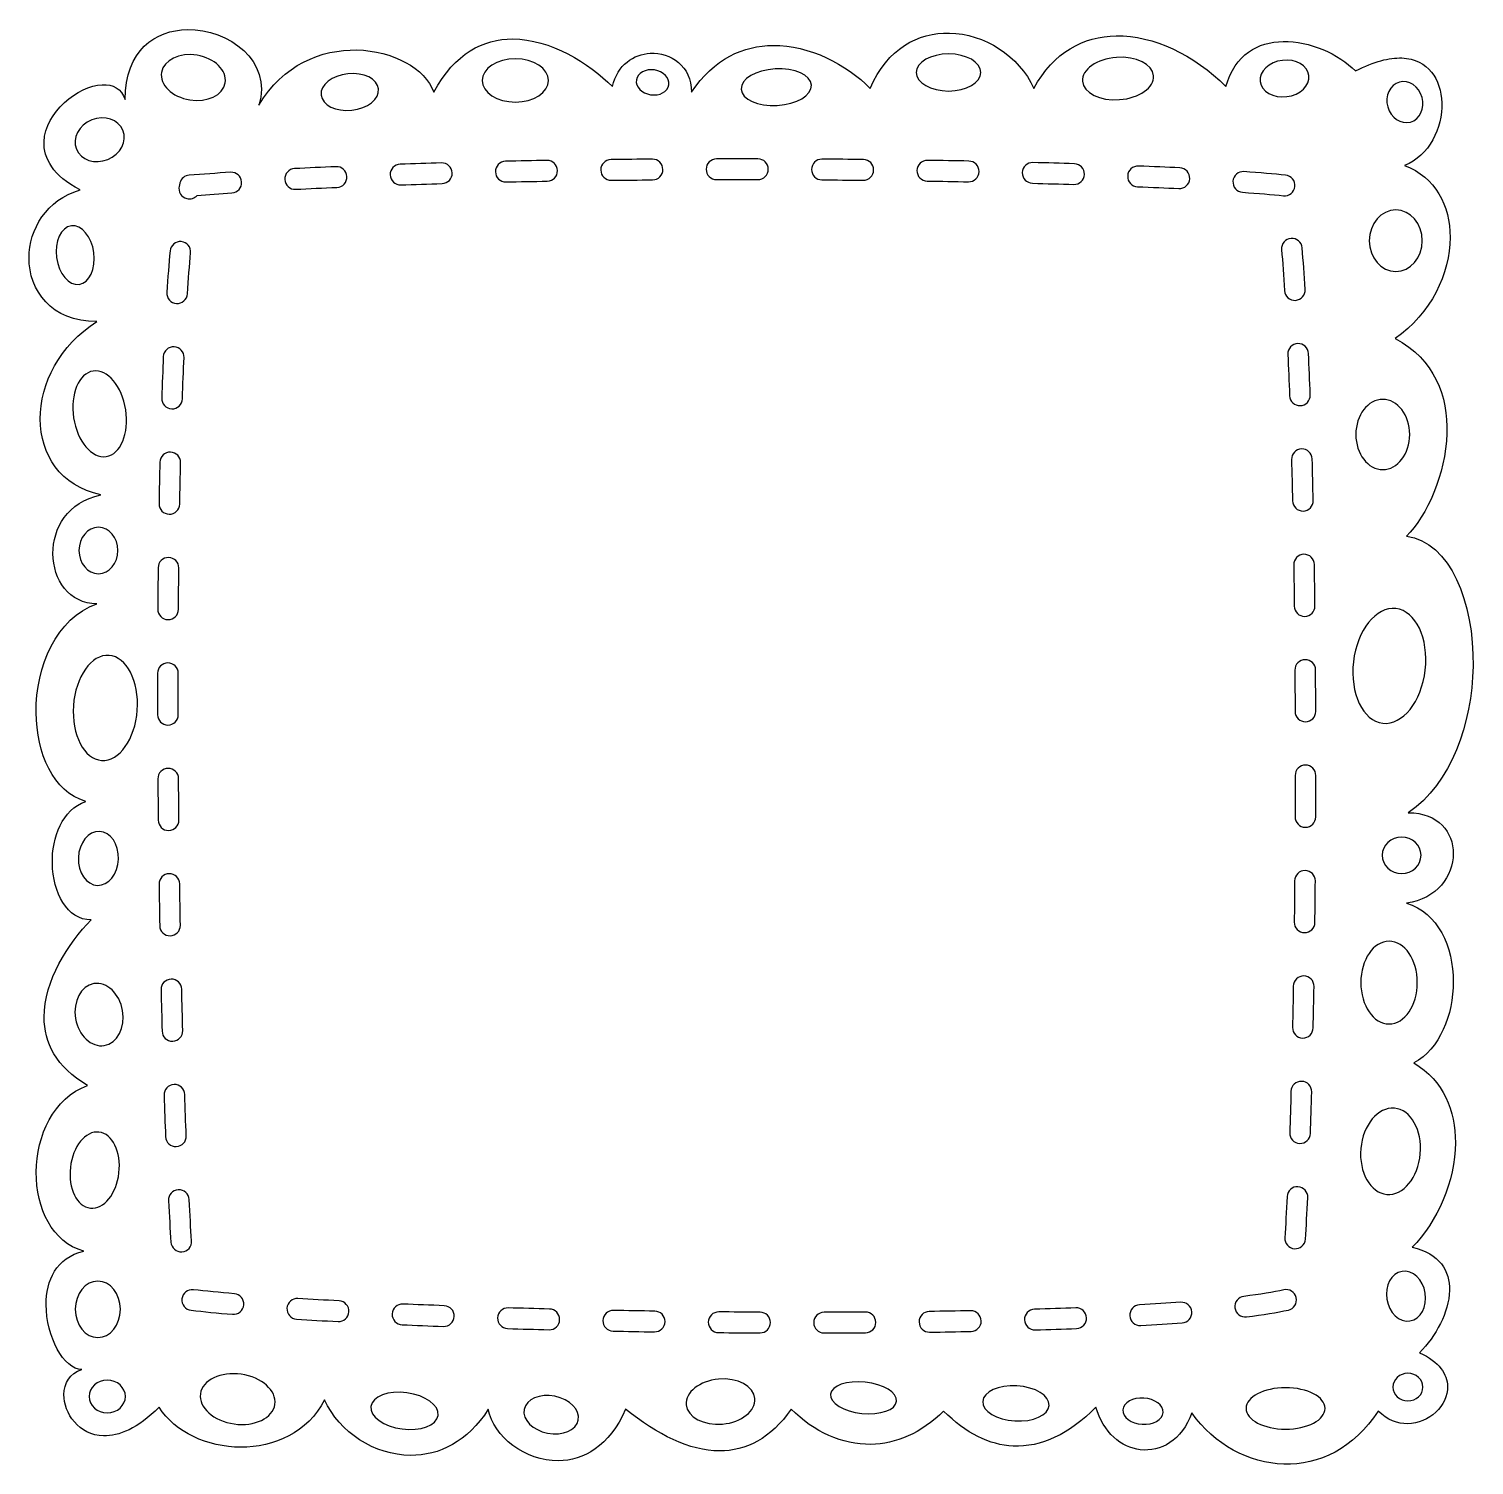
# Model space of a CAD drawing. Header units: centimetres. Extents: x -9.5 to 9.5, y -9.5 to 9.5.
import ezdxf

# ---------------------------------------------------------------- set-up
doc = ezdxf.new("R2010")
doc.units = ezdxf.units.CM
doc.header["$MEASUREMENT"] = 0
doc.layers.add('Layer 1', color=7, linetype='Continuous')

msp = doc.modelspace()

# ---------------------------------------------------------------- linework, layer by layer
at = {"layer": 'Layer 1', "color": 243}
for points, knots in [([(9.52455, 1.06283), (9.53865, 1.91032), (9.22478, 2.70087), (8.64579, 2.77982), (8.64579, 2.77982), (8.91794, 3.052), (9.16305, 3.59484), (9.17961, 4.13277), (9.17961, 4.13277), (9.1948, 4.62503), (9.01866, 5.11313), (8.49685, 5.38589), (8.49685, 5.38589), (8.97051, 5.71482), (9.22099, 6.24602), (9.22239, 6.72069), (9.22239, 6.72069), (9.22361, 7.14143), (9.02914, 7.51772), (8.62097, 7.6693), (8.62097, 7.6693), (8.94755, 7.79572), (9.12206, 8.16579), (9.1123, 8.49631), (9.1123, 8.49631), (9.10328, 8.80304), (8.93561, 9.07569), (8.58345, 9.088), (8.58345, 9.088), (8.42094, 9.09369), (8.2192, 9.04392), (7.97562, 8.91652), (7.97562, 8.91652), (7.74808, 9.14393), (7.36888, 9.31268), (7.01992, 9.30604), (7.01992, 9.30604), (6.68834, 9.29972), (6.38402, 9.13501), (6.26311, 8.71173), (6.26311, 8.71173), (5.8415, 9.13334), (5.30802, 9.38708), (4.81856, 9.3802), (4.81856, 9.3802), (4.38589, 9.37411), (3.98769, 9.16435), (3.73149, 8.68694), (3.73149, 8.68694), (3.53509, 9.119), (3.0762, 9.40602), (2.61725, 9.41685), (2.61725, 9.41685), (2.20617, 9.42653), (1.79498, 9.21463), (1.5722, 8.68694), (1.5722, 8.68694), (1.25624, 9.00287), (0.77301, 9.25798), (0.29088, 9.25452), (0.29088, 9.25452), (-0.09811, 9.25172), (-0.48644, 9.08058), (-0.78568, 8.63727), (-0.78568, 8.63727), (-0.78568, 8.98123), (-1.06021, 9.16501), (-1.33032, 9.15061), (-1.33032, 9.15061), (-1.54746, 9.13902), (-1.76175, 8.99932), (-1.82808, 8.71172), (-1.82808, 8.71172), (-2.13743, 9.02107), (-2.64593, 9.33841), (-3.146, 9.33873), (-3.146, 9.33873), (-3.52859, 9.33897), (-3.90625, 9.15368), (-4.18594, 8.63727), (-4.18594, 8.63727), (-4.29926, 8.95202), (-4.7255, 9.18374), (-5.20228, 9.19316), (-5.20228, 9.19316), (-5.66538, 9.20229), (-6.17618, 9.00165), (-6.49416, 8.46354), (-6.49416, 8.46354), (-6.31266, 9.04991), (-6.89291, 9.47136), (-7.43542, 9.46287), (-7.43542, 9.46287), (-7.85738, 9.45623), (-8.25643, 9.18953), (-8.25643, 8.538), (-8.25643, 8.538), (-8.30519, 8.68429), (-8.42134, 8.74186), (-8.56001, 8.73554), (-8.56001, 8.73554), (-8.87791, 8.72101), (-9.31405, 8.37052), (-9.32709, 7.98274), (-9.32709, 7.98274), (-9.33442, 7.76483), (-9.20811, 7.53512), (-8.85211, 7.34663), (-8.85211, 7.34663), (-9.2942, 7.21868), (-9.52362, 6.82892), (-9.525, 6.45094), (-9.525, 6.45094), (-9.52656, 6.02255), (-9.23523, 5.60927), (-8.62872, 5.60927), (-8.62872, 5.60927), (-9.12275, 5.3005), (-9.3771, 4.78893), (-9.37644, 4.3253), (-9.37644, 4.3253), (-9.37578, 3.85725), (-9.11524, 3.43807), (-8.57909, 3.32584), (-8.57909, 3.32584), (-9.01748, 3.22842), (-9.21092, 2.88007), (-9.2092, 2.55045), (-9.2092, 2.55045), (-9.20743, 2.20826), (-8.99534, 1.88629), (-8.6287, 1.88629), (-8.6287, 1.88629), (-9.16779, 1.70222), (-9.43523, 1.05841), (-9.43102, 0.45304), (-9.43102, 0.45304), (-9.42726, -0.08433), (-9.20948, -0.5914), (-8.77763, -0.71978), (-8.77763, -0.71978), (-9.08685, -0.82678), (-9.22509, -1.19021), (-9.21694, -1.53978), (-9.21694, -1.53978), (-9.20813, -1.91977), (-9.02633, -2.28339), (-8.70315, -2.28339), (-8.70315, -2.28339), (-9.01033, -2.59052), (-9.32614, -3.08738), (-9.3254, -3.56559), (-9.3254, -3.56559), (-9.32487, -3.89878), (-9.17067, -4.22292), (-8.75279, -4.46753), (-8.75279, -4.46753), (-9.2038, -4.63038), (-9.42716, -5.12843), (-9.42925, -5.6105), (-9.42925, -5.6105), (-9.43129, -6.08344), (-9.22033, -6.54101), (-8.80243, -6.65164), (-8.80243, -6.65164), (-9.16742, -6.7375), (-9.30024, -7.04158), (-9.29934, -7.35908), (-9.29934, -7.35908), (-9.29815, -7.77564), (-9.06672, -8.21525), (-8.82724, -8.21525), (-8.82724, -8.21525), (-8.98877, -8.26237), (-9.06269, -8.3953), (-9.06436, -8.5437), (-9.06436, -8.5437), (-9.06711, -8.79106), (-8.86912, -9.08144), (-8.54141, -9.08948), (-8.54141, -9.08948), (-8.3407, -9.0944), (-8.09133, -8.99338), (-7.80963, -8.71171), (-7.80963, -8.71171), (-7.5996, -9.04524), (-7.16825, -9.23736), (-6.73283, -9.2391), (-6.73283, -9.2391), (-6.29344, -9.24082), (-5.84989, -9.04871), (-5.6255, -8.61235), (-5.6255, -8.61235), (-5.43003, -9.04516), (-4.96759, -9.34448), (-4.48991, -9.34683), (-4.48991, -9.34683), (-4.11838, -9.34863), (-3.73765, -9.17083), (-3.46618, -8.73649), (-3.46618, -8.73649), (-3.39554, -9.10389), (-2.979, -9.42298), (-2.54173, -9.41909), (-2.54173, -9.41909), (-2.21089, -9.41613), (-1.86815, -9.22825), (-1.65434, -8.73649), (-1.65434, -8.73649), (-1.2358, -9.07659), (-0.81032, -9.28571), (-0.41792, -9.28756), (-0.41792, -9.28756), (-0.06573, -9.28923), (0.25981, -9.12389), (0.52982, -8.73649), (0.52982, -8.73649), (0.83319, -9.03989), (1.20313, -9.20658), (1.57823, -9.20118), (1.57823, -9.20118), (1.90893, -9.19639), (2.24363, -9.05786), (2.54018, -8.76131), (2.54018, -8.76131), (2.83651, -9.05764), (3.14592, -9.21007), (3.45757, -9.2246), (3.45757, -9.2246), (3.82463, -9.24164), (4.19486, -9.06746), (4.55059, -8.71173), (4.55059, -8.71173), (4.64669, -9.04807), (4.88526, -9.24201), (5.13543, -9.27233), (5.13543, -9.27233), (5.40213, -9.30466), (5.68195, -9.15112), (5.81641, -8.78613), (5.81641, -8.78613), (6.11423, -9.20811), (6.56875, -9.4501), (7.02868, -9.46251), (7.02868, -9.46251), (7.48861, -9.47489), (7.95398, -9.25772), (8.27354, -8.76131), (8.27354, -8.76131), (8.39443, -8.88222), (8.53114, -8.93136), (8.66131, -8.93022), (8.66131, -8.93022), (8.94264, -8.92779), (9.19339, -8.69077), (9.18791, -8.43664), (9.18791, -8.43664), (9.18447, -8.27725), (9.08025, -8.11112), (8.81956, -7.99195), (8.81956, -7.99195), (9.03356, -7.77798), (9.20691, -7.45556), (9.21384, -7.17164), (9.21384, -7.17164), (9.22019, -6.91222), (9.08763, -6.68497), (8.72029, -6.60202), (8.72029, -6.60202), (9.05295, -6.26936), (9.28909, -5.7286), (9.29243, -5.22177), (9.29243, -5.22177), (9.29521, -4.80217), (9.13852, -4.40579), (8.74506, -4.16968), (8.74506, -4.16968), (9.085, -3.98765), (9.26457, -3.53833), (9.26354, -3.09775), (9.26354, -3.09775), (9.26248, -2.63753), (9.06426, -2.18679), (8.64582, -2.05997), (8.64582, -2.05997), (9.05177, -2.00928), (9.26315, -1.69924), (9.26354, -1.40817), (9.26354, -1.40817), (9.26391, -1.12972), (9.07111, -0.86861), (8.67064, -0.86861), (8.67064, -0.86861), (9.242, -0.48387), (9.51204, 0.31184), (9.52455, 1.06283)], [0, 0, 0, 0, 0.01333333, 0.01333333, 0.01333333, 0.01333333, 0.02666667, 0.02666667, 0.02666667, 0.02666667, 0.04, 0.04, 0.04, 0.04, 0.05333333, 0.05333333, 0.05333333, 0.05333333, 0.06666667, 0.06666667, 0.06666667, 0.06666667, 0.08, 0.08, 0.08, 0.08, 0.09333333, 0.09333333, 0.09333333, 0.09333333, 0.10666667, 0.10666667, 0.10666667, 0.10666667, 0.12, 0.12, 0.12, 0.12, 0.13333333, 0.13333333, 0.13333333, 0.13333333, 0.14666667, 0.14666667, 0.14666667, 0.14666667, 0.16, 0.16, 0.16, 0.16, 0.17333333, 0.17333333, 0.17333333, 0.17333333, 0.18666667, 0.18666667, 0.18666667, 0.18666667, 0.2, 0.2, 0.2, 0.2, 0.21333333, 0.21333333, 0.21333333, 0.21333333, 0.22666667, 0.22666667, 0.22666667, 0.22666667, 0.24, 0.24, 0.24, 0.24, 0.25333333, 0.25333333, 0.25333333, 0.25333333, 0.26666667, 0.26666667, 0.26666667, 0.26666667, 0.28, 0.28, 0.28, 0.28, 0.29333333, 0.29333333, 0.29333333, 0.29333333, 0.30666667, 0.30666667, 0.30666667, 0.30666667, 0.32, 0.32, 0.32, 0.32, 0.33333333, 0.33333333, 0.33333333, 0.33333333, 0.34666667, 0.34666667, 0.34666667, 0.34666667, 0.36, 0.36, 0.36, 0.36, 0.37333333, 0.37333333, 0.37333333, 0.37333333, 0.38666667, 0.38666667, 0.38666667, 0.38666667, 0.4, 0.4, 0.4, 0.4, 0.41333333, 0.41333333, 0.41333333, 0.41333333, 0.42666667, 0.42666667, 0.42666667, 0.42666667, 0.44, 0.44, 0.44, 0.44, 0.45333333, 0.45333333, 0.45333333, 0.45333333, 0.46666667, 0.46666667, 0.46666667, 0.46666667, 0.48, 0.48, 0.48, 0.48, 0.49333333, 0.49333333, 0.49333333, 0.49333333, 0.50666667, 0.50666667, 0.50666667, 0.50666667, 0.52, 0.52, 0.52, 0.52, 0.53333333, 0.53333333, 0.53333333, 0.53333333, 0.54666667, 0.54666667, 0.54666667, 0.54666667, 0.56, 0.56, 0.56, 0.56, 0.57333333, 0.57333333, 0.57333333, 0.57333333, 0.58666667, 0.58666667, 0.58666667, 0.58666667, 0.6, 0.6, 0.6, 0.6, 0.61333333, 0.61333333, 0.61333333, 0.61333333, 0.62666667, 0.62666667, 0.62666667, 0.62666667, 0.64, 0.64, 0.64, 0.64, 0.65333333, 0.65333333, 0.65333333, 0.65333333, 0.66666667, 0.66666667, 0.66666667, 0.66666667, 0.68, 0.68, 0.68, 0.68, 0.69333333, 0.69333333, 0.69333333, 0.69333333, 0.70666667, 0.70666667, 0.70666667, 0.70666667, 0.72, 0.72, 0.72, 0.72, 0.73333333, 0.73333333, 0.73333333, 0.73333333, 0.74666667, 0.74666667, 0.74666667, 0.74666667, 0.76, 0.76, 0.76, 0.76, 0.77333333, 0.77333333, 0.77333333, 0.77333333, 0.78666667, 0.78666667, 0.78666667, 0.78666667, 0.8, 0.8, 0.8, 0.8, 0.81333333, 0.81333333, 0.81333333, 0.81333333, 0.82666667, 0.82666667, 0.82666667, 0.82666667, 0.84, 0.84, 0.84, 0.84, 0.85333333, 0.85333333, 0.85333333, 0.85333333, 0.86666667, 0.86666667, 0.86666667, 0.86666667, 0.88, 0.88, 0.88, 0.88, 0.89333333, 0.89333333, 0.89333333, 0.89333333, 0.90666667, 0.90666667, 0.90666667, 0.90666667, 0.92, 0.92, 0.92, 0.92, 0.93333333, 0.93333333, 0.93333333, 0.93333333, 0.94666667, 0.94666667, 0.94666667, 0.94666667, 0.96, 0.96, 0.96, 0.96, 0.97333333, 0.97333333, 0.97333333, 0.97333333, 1, 1, 1, 1]), ([(-7.77692, 8.89836), (-7.75009, 9.06118), (-7.54062, 9.1622), (-7.30882, 9.12423), (-7.30882, 9.12423), (-7.07673, 9.08602), (-6.91046, 8.92346), (-6.93729, 8.76088), (-6.93729, 8.76088), (-6.96383, 8.59806), (-7.17332, 8.49704), (-7.40536, 8.53501), (-7.40536, 8.53501), (-7.63717, 8.573), (-7.80346, 8.7358), (-7.77692, 8.89836)], [0, 0, 0, 0, 0.2, 0.2, 0.2, 0.2, 0.4, 0.4, 0.4, 0.4, 0.6, 0.6, 0.6, 0.6, 1, 1, 1, 1]), ([(-3.54714, 8.79163), (-3.54714, 8.94927), (-3.35082, 9.0773), (-3.1088, 9.0773), (-3.1088, 9.0773), (-2.86708, 9.0773), (-2.67076, 8.94927), (-2.67076, 8.79163), (-2.67076, 8.79163), (-2.67076, 8.63381), (-2.86708, 8.50569), (-3.1088, 8.50569), (-3.1088, 8.50569), (-3.35082, 8.50572), (-3.54714, 8.6338), (-3.54714, 8.79163)], [0, 0, 0, 0, 0.2, 0.2, 0.2, 0.2, 0.4, 0.4, 0.4, 0.4, 0.6, 0.6, 0.6, 0.6, 1, 1, 1, 1]), ([(2.60593, 9.14186), (2.84096, 9.14186), (3.03135, 9.03216), (3.03135, 8.89691), (3.03135, 8.89691), (3.03135, 8.76166), (2.84096, 8.65193), (2.60593, 8.65193), (2.60593, 8.65193), (2.37114, 8.65193), (2.18053, 8.76163), (2.18053, 8.89691), (2.18053, 8.89691), (2.18053, 9.03219), (2.37114, 9.14186), (2.60593, 9.14186)], [0, 0, 0, 0, 0.2, 0.2, 0.2, 0.2, 0.4, 0.4, 0.4, 0.4, 0.6, 0.6, 0.6, 0.6, 1, 1, 1, 1]), ([(4.37256, 8.78173), (4.36094, 8.93535), (4.56145, 9.07608), (4.82008, 9.09542), (4.82008, 9.09542), (5.07892, 9.11503), (5.29808, 9.0061), (5.30977, 8.85221), (5.30977, 8.85221), (5.32141, 8.69833), (5.12091, 8.55783), (4.86228, 8.53823), (4.86228, 8.53823), (4.60341, 8.51887), (4.38425, 8.62785), (4.37256, 8.78173)], [0, 0, 0, 0, 0.2, 0.2, 0.2, 0.2, 0.4, 0.4, 0.4, 0.4, 0.6, 0.6, 0.6, 0.6, 1, 1, 1, 1]), ([(7.00918, 9.05648), (7.1869, 9.07807), (7.34377, 8.98822), (7.35965, 8.85593), (7.35965, 8.85593), (7.37576, 8.7234), (7.24474, 8.59881), (7.06729, 8.57746), (7.06729, 8.57746), (6.88954, 8.55587), (6.7327, 8.64572), (6.7168, 8.77801), (6.7168, 8.77801), (6.70065, 8.91029), (6.83173, 9.03512), (7.00918, 9.05648)], [0, 0, 0, 0, 0.2, 0.2, 0.2, 0.2, 0.4, 0.4, 0.4, 0.4, 0.6, 0.6, 0.6, 0.6, 1, 1, 1, 1]), ([(-5.67222, 8.59906), (-5.68611, 8.73159), (-5.528, 8.85692), (-5.31876, 8.87904), (-5.31876, 8.87904), (-5.10953, 8.90134), (-4.92837, 8.81178), (-4.91442, 8.67923), (-4.91442, 8.67923), (-4.90032, 8.5467), (-5.05864, 8.42137), (-5.26788, 8.39927), (-5.26788, 8.39927), (-5.47714, 8.37692), (-5.65804, 8.46651), (-5.67222, 8.59906)], [0, 0, 0, 0, 0.2, 0.2, 0.2, 0.2, 0.4, 0.4, 0.4, 0.4, 0.6, 0.6, 0.6, 0.6, 1, 1, 1, 1]), ([(-1.08577, 8.7331), (-1.09966, 8.64298), (-1.20666, 8.58467), (-1.32453, 8.60303), (-1.32453, 8.60303), (-1.44219, 8.62113), (-1.52657, 8.709), (-1.51268, 8.79906), (-1.51268, 8.79906), (-1.49879, 8.88918), (-1.39179, 8.94749), (-1.27392, 8.92937), (-1.27392, 8.92937), (-1.15626, 8.91103), (-1.07185, 8.82317), (-1.08577, 8.7331)], [0, 0, 0, 0, 0.2, 0.2, 0.2, 0.2, 0.4, 0.4, 0.4, 0.4, 0.6, 0.6, 0.6, 0.6, 1, 1, 1, 1]), ([(0.34634, 8.4618), (0.09067, 8.44741), (-0.12277, 8.54372), (-0.1302, 8.67675), (-0.1302, 8.67675), (-0.13763, 8.80978), (0.06361, 8.92916), (0.3193, 8.94356), (0.3193, 8.94356), (0.57465, 8.95795), (0.78814, 8.86167), (0.79555, 8.72861), (0.79555, 8.72861), (0.80298, 8.5956), (0.60174, 8.47619), (0.34634, 8.4618)], [0, 0, 0, 0, 0.2, 0.2, 0.2, 0.2, 0.4, 0.4, 0.4, 0.4, 0.6, 0.6, 0.6, 0.6, 1, 1, 1, 1]), ([(8.55295, 8.76882), (8.67807, 8.80356), (8.81206, 8.71371), (8.85227, 8.56827), (8.85227, 8.56827), (8.89251, 8.42309), (8.82372, 8.27715), (8.6986, 8.24262), (8.6986, 8.24262), (8.57353, 8.20788), (8.43949, 8.29773), (8.3993, 8.44317), (8.3993, 8.44317), (8.35909, 8.58838), (8.42785, 8.73432), (8.55295, 8.76882)], [0, 0, 0, 0, 0.2, 0.2, 0.2, 0.2, 0.4, 0.4, 0.4, 0.4, 0.6, 0.6, 0.6, 0.6, 1, 1, 1, 1]), ([(-8.89926, 7.88495), (-8.95784, 8.02894), (-8.86772, 8.20142), (-8.69847, 8.27018), (-8.69847, 8.27018), (-8.52922, 8.33868), (-8.34456, 8.27785), (-8.28622, 8.13392), (-8.28622, 8.13392), (-8.22761, 7.98999), (-8.31749, 7.81748), (-8.48701, 7.74871), (-8.48701, 7.74871), (-8.65629, 7.67995), (-8.84095, 7.74102), (-8.89926, 7.88495)], [0, 0, 0, 0, 0.2, 0.2, 0.2, 0.2, 0.4, 0.4, 0.4, 0.4, 0.6, 0.6, 0.6, 0.6, 1, 1, 1, 1]), ([(-6.02081, 7.62799), (-5.84129, 7.63712), (-5.65902, 7.64569), (-5.47431, 7.65376), (-5.47431, 7.65376), (-5.39896, 7.65707), (-5.33527, 7.59865), (-5.33199, 7.52332), (-5.33199, 7.52332), (-5.32871, 7.44802), (-5.3871, 7.38428), (-5.4624, 7.381), (-5.4624, 7.381), (-5.64647, 7.37296), (-5.82816, 7.36441), (-6.00699, 7.35531), (-6.00699, 7.35531), (-6.08226, 7.35147), (-6.14637, 7.40942), (-6.15024, 7.48472), (-6.15024, 7.48472), (-6.15405, 7.56005), (-6.09613, 7.62415), (-6.02081, 7.62799)], [0, 0, 0, 0, 0.14285714, 0.14285714, 0.14285714, 0.14285714, 0.28571429, 0.28571429, 0.28571429, 0.28571429, 0.42857143, 0.42857143, 0.42857143, 0.42857143, 0.57142857, 0.57142857, 0.57142857, 0.57142857, 0.71428571, 0.71428571, 0.71428571, 0.71428571, 1, 1, 1, 1]), ([(-4.62963, 7.68654), (-4.449, 7.69273), (-4.26667, 7.69845), (-4.08303, 7.70376), (-4.08303, 7.70376), (-4.00768, 7.70593), (-3.94479, 7.64661), (-3.94264, 7.57126), (-3.94264, 7.57126), (-3.94044, 7.49588), (-3.99974, 7.43304), (-4.07514, 7.43087), (-4.07514, 7.43087), (-4.25828, 7.42555), (-4.44008, 7.41984), (-4.62026, 7.4137), (-4.62026, 7.4137), (-4.69561, 7.41108), (-4.75877, 7.47008), (-4.76136, 7.54544), (-4.76136, 7.54544), (-4.76398, 7.62082), (-4.70495, 7.68398), (-4.62963, 7.68654)], [0, 0, 0, 0, 0.14285714, 0.14285714, 0.14285714, 0.14285714, 0.28571429, 0.28571429, 0.28571429, 0.28571429, 0.42857143, 0.42857143, 0.42857143, 0.42857143, 0.57142857, 0.57142857, 0.57142857, 0.57142857, 0.71428571, 0.71428571, 0.71428571, 0.71428571, 1, 1, 1, 1]), ([(-3.23861, 7.72504), (-3.05716, 7.72893), (-2.87486, 7.73247), (-2.69209, 7.73562), (-2.69209, 7.73562), (-2.61671, 7.73692), (-2.55456, 7.67688), (-2.55324, 7.6015), (-2.55324, 7.6015), (-2.55194, 7.52612), (-2.61198, 7.46394), (-2.68738, 7.46262), (-2.68738, 7.46262), (-2.86976, 7.45947), (-3.05163, 7.45598), (-3.23269, 7.45206), (-3.23269, 7.45206), (-3.30802, 7.45042), (-3.37049, 7.51022), (-3.37213, 7.5856), (-3.37213, 7.5856), (-3.37373, 7.66096), (-3.31393, 7.7234), (-3.23861, 7.72504)], [0, 0, 0, 0, 0.14285714, 0.14285714, 0.14285714, 0.14285714, 0.28571429, 0.28571429, 0.28571429, 0.28571429, 0.42857143, 0.42857143, 0.42857143, 0.42857143, 0.57142857, 0.57142857, 0.57142857, 0.57142857, 0.71428571, 0.71428571, 0.71428571, 0.71428571, 1, 1, 1, 1]), ([(-1.84735, 7.74761), (-1.6651, 7.74965), (-1.48278, 7.75134), (-1.30067, 7.75269), (-1.30067, 7.75269), (-1.22526, 7.75325), (-1.1637, 7.69258), (-1.16314, 7.6172), (-1.16314, 7.6172), (-1.16258, 7.54179), (-1.22323, 7.48025), (-1.29861, 7.4797), (-1.29861, 7.4797), (-1.48046, 7.47832), (-1.66241, 7.47666), (-1.84431, 7.47465), (-1.84431, 7.47465), (-1.91969, 7.4738), (-1.98147, 7.53423), (-1.98234, 7.60964), (-1.98234, 7.60964), (-1.98318, 7.68496), (-1.92275, 7.74676), (-1.84735, 7.74761)], [0, 0, 0, 0, 0.14285714, 0.14285714, 0.14285714, 0.14285714, 0.28571429, 0.28571429, 0.28571429, 0.28571429, 0.42857143, 0.42857143, 0.42857143, 0.42857143, 0.57142857, 0.57142857, 0.57142857, 0.57142857, 0.71428571, 0.71428571, 0.71428571, 0.71428571, 1, 1, 1, 1]), ([(-0.45564, 7.7566), (-0.35512, 7.75679), (-0.25477, 7.75686), (-0.15468, 7.75686), (-0.15468, 7.75686), (-0.07263, 7.75686), (0.00928, 7.75683), (0.09096, 7.7567), (0.09096, 7.7567), (0.16637, 7.75657), (0.22738, 7.69534), (0.22727, 7.61996), (0.22727, 7.61996), (0.22714, 7.54455), (0.16591, 7.48354), (0.09053, 7.48367), (0.09053, 7.48367), (0.00896, 7.48378), (-0.0728, 7.48383), (-0.15471, 7.48383), (-0.15471, 7.48383), (-0.25464, 7.48383), (-0.35479, 7.48375), (-0.45514, 7.48354), (-0.45514, 7.48354), (-0.53052, 7.48341), (-0.59177, 7.54439), (-0.5919, 7.61977), (-0.5919, 7.61977), (-0.59203, 7.69522), (-0.53102, 7.75647), (-0.45564, 7.7566)], [0, 0, 0, 0, 0.11111111, 0.11111111, 0.11111111, 0.11111111, 0.22222222, 0.22222222, 0.22222222, 0.22222222, 0.33333333, 0.33333333, 0.33333333, 0.33333333, 0.44444444, 0.44444444, 0.44444444, 0.44444444, 0.55555556, 0.55555556, 0.55555556, 0.55555556, 0.66666667, 0.66666667, 0.66666667, 0.66666667, 0.77777778, 0.77777778, 0.77777778, 0.77777778, 1, 1, 1, 1]), ([(0.93583, 7.75314), (1.11964, 7.75187), (1.30199, 7.75031), (1.48251, 7.74843), (1.48251, 7.74843), (1.55792, 7.74766), (1.61835, 7.68594), (1.61758, 7.61053), (1.61758, 7.61053), (1.61684, 7.53515), (1.55506, 7.47469), (1.47965, 7.47546), (1.47965, 7.47546), (1.29947, 7.47734), (1.11746, 7.47887), (0.93395, 7.48014), (0.93395, 7.48014), (0.85852, 7.48067), (0.79782, 7.54218), (0.79838, 7.61759), (0.79838, 7.61759), (0.79891, 7.69297), (0.86043, 7.75367), (0.93583, 7.75314)], [0, 0, 0, 0, 0.14285714, 0.14285714, 0.14285714, 0.14285714, 0.28571429, 0.28571429, 0.28571429, 0.28571429, 0.42857143, 0.42857143, 0.42857143, 0.42857143, 0.57142857, 0.57142857, 0.57142857, 0.57142857, 0.71428571, 0.71428571, 0.71428571, 0.71428571, 1, 1, 1, 1]), ([(2.32733, 7.73737), (2.5123, 7.73446), (2.69468, 7.73121), (2.87396, 7.72766), (2.87396, 7.72766), (2.94937, 7.72615), (3.00924, 7.66382), (3.00779, 7.58846), (3.00779, 7.58846), (3.00628, 7.51311), (2.94397, 7.45318), (2.86862, 7.45469), (2.86862, 7.45469), (2.68963, 7.45824), (2.50762, 7.46144), (2.32297, 7.46443), (2.32297, 7.46443), (2.24759, 7.46562), (2.18745, 7.52769), (2.18867, 7.60307), (2.18867, 7.60307), (2.18988, 7.67845), (2.25195, 7.73861), (2.32733, 7.73737)], [0, 0, 0, 0, 0.14285714, 0.14285714, 0.14285714, 0.14285714, 0.28571429, 0.28571429, 0.28571429, 0.28571429, 0.42857143, 0.42857143, 0.42857143, 0.42857143, 0.57142857, 0.57142857, 0.57142857, 0.57142857, 0.71428571, 0.71428571, 0.71428571, 0.71428571, 1, 1, 1, 1]), ([(3.71885, 7.70827), (3.90575, 7.70335), (4.08816, 7.69811), (4.26553, 7.69258), (4.26553, 7.69258), (4.34088, 7.69023), (4.40004, 7.62723), (4.39766, 7.55187), (4.39766, 7.55187), (4.39533, 7.47652), (4.33231, 7.41733), (4.25698, 7.41968), (4.25698, 7.41968), (4.08005, 7.42521), (3.89813, 7.43045), (3.71165, 7.43534), (3.71165, 7.43534), (3.6363, 7.43732), (3.57679, 7.50003), (3.5788, 7.57541), (3.5788, 7.57541), (3.58077, 7.65074), (3.64347, 7.71022), (3.71885, 7.70827)], [0, 0, 0, 0, 0.14285714, 0.14285714, 0.14285714, 0.14285714, 0.28571429, 0.28571429, 0.28571429, 0.28571429, 0.42857143, 0.42857143, 0.42857143, 0.42857143, 0.57142857, 0.57142857, 0.57142857, 0.57142857, 0.71428571, 0.71428571, 0.71428571, 0.71428571, 1, 1, 1, 1]), ([(5.78702, 7.49483), (5.78329, 7.4195), (5.71923, 7.36148), (5.64393, 7.36518), (5.64393, 7.36518), (5.47161, 7.37365), (5.28979, 7.38177), (5.09936, 7.38955), (5.09936, 7.38955), (5.02403, 7.39262), (4.96543, 7.45617), (4.96852, 7.5315), (4.96852, 7.5315), (4.97162, 7.60685), (5.0352, 7.66543), (5.1105, 7.66234), (5.1105, 7.66234), (5.30161, 7.65456), (5.4842, 7.64639), (5.65737, 7.63789), (5.65737, 7.63789), (5.73265, 7.63416), (5.79072, 7.5701), (5.78702, 7.49483)], [0, 0, 0, 0, 0.14285714, 0.14285714, 0.14285714, 0.14285714, 0.28571429, 0.28571429, 0.28571429, 0.28571429, 0.42857143, 0.42857143, 0.42857143, 0.42857143, 0.57142857, 0.57142857, 0.57142857, 0.57142857, 0.71428571, 0.71428571, 0.71428571, 0.71428571, 1, 1, 1, 1]), ([(-6.72034, 7.45215), (-6.71547, 7.37693), (-6.77254, 7.31203), (-6.84779, 7.30718), (-6.84779, 7.30718), (-7.00448, 7.29707), (-7.15807, 7.28652), (-7.30851, 7.27546), (-7.30851, 7.27546), (-7.34071, 7.23852), (-7.39177, 7.22021), (-7.44279, 7.23228), (-7.44279, 7.23228), (-7.51616, 7.24961), (-7.56156, 7.32314), (-7.54423, 7.39651), (-7.54423, 7.39651), (-7.54074, 7.41141), (-7.53714, 7.42585), (-7.53351, 7.43988), (-7.53351, 7.43988), (-7.5188, 7.49653), (-7.47001, 7.53725), (-7.41167, 7.54167), (-7.41167, 7.54167), (-7.23395, 7.55503), (-7.05168, 7.56768), (-6.86533, 7.57969), (-6.86533, 7.57969), (-6.79008, 7.58447), (-6.72515, 7.5274), (-6.72034, 7.45215)], [0, 0, 0, 0, 0.11111111, 0.11111111, 0.11111111, 0.11111111, 0.22222222, 0.22222222, 0.22222222, 0.22222222, 0.33333333, 0.33333333, 0.33333333, 0.33333333, 0.44444444, 0.44444444, 0.44444444, 0.44444444, 0.55555556, 0.55555556, 0.55555556, 0.55555556, 0.66666667, 0.66666667, 0.66666667, 0.66666667, 0.77777778, 0.77777778, 0.77777778, 0.77777778, 1, 1, 1, 1]), ([(6.50317, 7.58833), (6.71336, 7.57346), (6.89729, 7.55798), (7.0521, 7.54184), (7.0521, 7.54184), (7.12706, 7.53403), (7.18153, 7.46691), (7.17373, 7.39193), (7.17373, 7.39193), (7.16595, 7.31695), (7.0988, 7.26247), (7.02384, 7.2703), (7.02384, 7.2703), (6.87324, 7.28594), (6.69192, 7.30126), (6.4839, 7.31599), (6.4839, 7.31599), (6.40868, 7.32128), (6.35206, 7.38655), (6.3574, 7.46178), (6.3574, 7.46178), (6.3627, 7.537), (6.42792, 7.59365), (6.50317, 7.58833)], [0, 0, 0, 0, 0.14285714, 0.14285714, 0.14285714, 0.14285714, 0.28571429, 0.28571429, 0.28571429, 0.28571429, 0.42857143, 0.42857143, 0.42857143, 0.42857143, 0.57142857, 0.57142857, 0.57142857, 0.57142857, 0.71428571, 0.71428571, 0.71428571, 0.71428571, 1, 1, 1, 1]), ([(8.50508, 7.08332), (8.69793, 7.08332), (8.85428, 6.90139), (8.85428, 6.67676), (8.85428, 6.67676), (8.85428, 6.45239), (8.69794, 6.27047), (8.50508, 6.27047), (8.50508, 6.27047), (8.31225, 6.27047), (8.15586, 6.45237), (8.15586, 6.67676), (8.15586, 6.67676), (8.15583, 6.90137), (8.31226, 7.08332), (8.50508, 7.08332)], [0, 0, 0, 0, 0.2, 0.2, 0.2, 0.2, 0.4, 0.4, 0.4, 0.4, 0.6, 0.6, 0.6, 0.6, 1, 1, 1, 1]), ([(-8.86402, 6.10169), (-8.99978, 6.08359), (-9.13305, 6.24142), (-9.16136, 6.45438), (-9.16136, 6.45438), (-9.18988, 6.66711), (-9.10281, 6.85448), (-8.96679, 6.87258), (-8.96679, 6.87258), (-8.83103, 6.8907), (-8.69776, 6.73285), (-8.66942, 6.51989), (-8.66942, 6.51989), (-8.64089, 6.30722), (-8.728, 6.11984), (-8.86402, 6.10169)], [0, 0, 0, 0, 0.2, 0.2, 0.2, 0.2, 0.4, 0.4, 0.4, 0.4, 0.6, 0.6, 0.6, 0.6, 1, 1, 1, 1]), ([(7.03768, 6.01837), (7.02564, 6.21128), (7.01276, 6.39257), (6.99902, 6.56074), (6.99902, 6.56074), (6.99288, 6.63591), (7.04881, 6.70179), (7.12398, 6.70793), (7.12398, 6.70793), (7.19912, 6.71407), (7.26498, 6.65814), (7.27114, 6.58297), (7.27114, 6.58297), (7.28506, 6.41271), (7.29807, 6.22972), (7.31017, 6.03539), (7.31017, 6.03539), (7.31491, 5.96014), (7.2577, 5.89535), (7.18246, 5.89064), (7.18246, 5.89064), (7.10718, 5.88592), (7.04234, 5.9431), (7.03768, 6.01837)], [0, 0, 0, 0, 0.14285714, 0.14285714, 0.14285714, 0.14285714, 0.28571429, 0.28571429, 0.28571429, 0.28571429, 0.42857143, 0.42857143, 0.42857143, 0.42857143, 0.57142857, 0.57142857, 0.57142857, 0.57142857, 0.71428571, 0.71428571, 0.71428571, 0.71428571, 1, 1, 1, 1]), ([(-7.58031, 5.84846), (-7.65553, 5.85343), (-7.71247, 5.91847), (-7.70747, 5.99369), (-7.70747, 5.99369), (-7.69437, 6.19099), (-7.68011, 6.37432), (-7.66458, 6.54196), (-7.66458, 6.54196), (-7.65762, 6.61705), (-7.59118, 6.67224), (-7.5161, 6.66531), (-7.5161, 6.66531), (-7.44101, 6.65835), (-7.38579, 6.59189), (-7.39275, 6.5168), (-7.39275, 6.5168), (-7.40802, 6.35202), (-7.42209, 6.17099), (-7.43506, 5.97562), (-7.43506, 5.97562), (-7.44003, 5.90039), (-7.50509, 5.84346), (-7.58031, 5.84846)], [0, 0, 0, 0, 0.14285714, 0.14285714, 0.14285714, 0.14285714, 0.28571429, 0.28571429, 0.28571429, 0.28571429, 0.42857143, 0.42857143, 0.42857143, 0.42857143, 0.57142857, 0.57142857, 0.57142857, 0.57142857, 0.71428571, 0.71428571, 0.71428571, 0.71428571, 1, 1, 1, 1]), ([(-7.48041, 5.13562), (-7.48811, 4.96062), (-7.49517, 4.77886), (-7.5016, 4.59103), (-7.5016, 4.59103), (-7.50419, 4.51568), (-7.56735, 4.4567), (-7.6427, 4.45929), (-7.6427, 4.45929), (-7.71805, 4.46188), (-7.77703, 4.52504), (-7.77444, 4.60039), (-7.77444, 4.60039), (-7.76796, 4.78893), (-7.76089, 4.9716), (-7.75317, 5.14757), (-7.75317, 5.14757), (-7.74986, 5.22287), (-7.68612, 5.28124), (-7.6108, 5.27793), (-7.6108, 5.27793), (-7.53549, 5.27465), (-7.47713, 5.21092), (-7.48041, 5.13562)], [0, 0, 0, 0, 0.14285714, 0.14285714, 0.14285714, 0.14285714, 0.28571429, 0.28571429, 0.28571429, 0.28571429, 0.42857143, 0.42857143, 0.42857143, 0.42857143, 0.57142857, 0.57142857, 0.57142857, 0.57142857, 0.71428571, 0.71428571, 0.71428571, 0.71428571, 1, 1, 1, 1]), ([(7.24516, 4.50141), (7.16986, 4.49868), (7.10654, 4.55755), (7.10382, 4.63288), (7.10382, 4.63288), (7.09699, 4.81994), (7.08969, 5.00176), (7.08191, 5.1776), (7.08191, 5.1776), (7.07855, 5.25295), (7.13692, 5.31669), (7.21222, 5.32005), (7.21222, 5.32005), (7.28755, 5.32338), (7.35131, 5.26502), (7.35467, 5.18972), (7.35467, 5.18972), (7.36248, 5.01303), (7.36983, 4.8305), (7.37663, 4.64275), (7.37663, 4.64275), (7.37941, 4.56745), (7.32054, 4.50413), (7.24516, 4.50141)], [0, 0, 0, 0, 0.14285714, 0.14285714, 0.14285714, 0.14285714, 0.28571429, 0.28571429, 0.28571429, 0.28571429, 0.42857143, 0.42857143, 0.42857143, 0.42857143, 0.57142857, 0.57142857, 0.57142857, 0.57142857, 0.71428571, 0.71428571, 0.71428571, 0.71428571, 1, 1, 1, 1]), ([(-8.93622, 4.34123), (-8.9839, 4.65294), (-8.86896, 4.92919), (-8.67936, 4.95824), (-8.67936, 4.95824), (-8.48947, 4.98729), (-8.29712, 4.75843), (-8.24925, 4.44672), (-8.24925, 4.44672), (-8.20157, 4.13499), (-8.31651, 3.85874), (-8.50611, 3.82971), (-8.50611, 3.82971), (-8.69574, 3.80066), (-8.88833, 4.02974), (-8.93622, 4.34123)], [0, 0, 0, 0, 0.2, 0.2, 0.2, 0.2, 0.4, 0.4, 0.4, 0.4, 0.6, 0.6, 0.6, 0.6, 1, 1, 1, 1]), ([(8.33432, 4.58422), (8.53088, 4.58422), (8.68997, 4.37697), (8.68997, 4.12109), (8.68997, 4.12109), (8.68997, 3.86518), (8.53085, 3.65773), (8.33432, 3.65773), (8.33432, 3.65773), (8.13779, 3.65773), (7.97867, 3.86519), (7.97867, 4.12109), (7.97867, 4.12109), (7.97864, 4.37698), (8.13776, 4.58422), (8.33432, 4.58422)], [0, 0, 0, 0, 0.2, 0.2, 0.2, 0.2, 0.4, 0.4, 0.4, 0.4, 0.6, 0.6, 0.6, 0.6, 1, 1, 1, 1]), ([(-7.79859, 3.75497), (-7.79684, 3.83038), (-7.73427, 3.89004), (-7.65892, 3.88827), (-7.65892, 3.88827), (-7.58359, 3.88655), (-7.5239, 3.824), (-7.52562, 3.74862), (-7.52562, 3.74862), (-7.5298, 3.57032), (-7.53353, 3.38834), (-7.53684, 3.20326), (-7.53684, 3.20326), (-7.53819, 3.12785), (-7.60037, 3.06787), (-7.67575, 3.0692), (-7.67575, 3.0692), (-7.75113, 3.07055), (-7.81116, 3.13273), (-7.80981, 3.20811), (-7.80981, 3.20811), (-7.80653, 3.39363), (-7.8028, 3.57611), (-7.79859, 3.75497)], [0, 0, 0, 0, 0.14285714, 0.14285714, 0.14285714, 0.14285714, 0.28571429, 0.28571429, 0.28571429, 0.28571429, 0.42857143, 0.42857143, 0.42857143, 0.42857143, 0.57142857, 0.57142857, 0.57142857, 0.57142857, 0.71428571, 0.71428571, 0.71428571, 0.71428571, 1, 1, 1, 1]), ([(7.41643, 3.2508), (7.41807, 3.17542), (7.35835, 3.113), (7.28295, 3.11134), (7.28295, 3.11134), (7.20754, 3.1097), (7.14515, 3.16944), (7.14349, 3.24482), (7.14349, 3.24482), (7.13944, 3.42953), (7.135, 3.61153), (7.13021, 3.79026), (7.13021, 3.79026), (7.1282, 3.86561), (7.18768, 3.92837), (7.26303, 3.93038), (7.26303, 3.93038), (7.33841, 3.93239), (7.40114, 3.87294), (7.40315, 3.79756), (7.40315, 3.79756), (7.40799, 3.61842), (7.41238, 3.43599), (7.41643, 3.2508)], [0, 0, 0, 0, 0.14285714, 0.14285714, 0.14285714, 0.14285714, 0.28571429, 0.28571429, 0.28571429, 0.28571429, 0.42857143, 0.42857143, 0.42857143, 0.42857143, 0.57142857, 0.57142857, 0.57142857, 0.57142857, 0.71428571, 0.71428571, 0.71428571, 0.71428571, 1, 1, 1, 1]), ([(-8.86574, 2.59046), (-8.86574, 2.75948), (-8.75083, 2.89645), (-8.60939, 2.89645), (-8.60939, 2.89645), (-8.46765, 2.89645), (-8.35274, 2.75945), (-8.35274, 2.59046), (-8.35274, 2.59046), (-8.35274, 2.42139), (-8.46765, 2.28442), (-8.60939, 2.28442), (-8.60939, 2.28442), (-8.75083, 2.28441), (-8.86574, 2.42141), (-8.86574, 2.59046)], [0, 0, 0, 0, 0.2, 0.2, 0.2, 0.2, 0.4, 0.4, 0.4, 0.4, 0.6, 0.6, 0.6, 0.6, 1, 1, 1, 1]), ([(-7.82174, 2.36291), (-7.82097, 2.43832), (-7.75919, 2.49877), (-7.68379, 2.49798), (-7.68379, 2.49798), (-7.60841, 2.49719), (-7.54795, 2.43541), (-7.54875, 2.36003), (-7.54875, 2.36003), (-7.55068, 2.17995), (-7.55222, 1.99787), (-7.55343, 1.81435), (-7.55343, 1.81435), (-7.55393, 1.73894), (-7.61542, 1.67822), (-7.69083, 1.67872), (-7.69083, 1.67872), (-7.76624, 1.67922), (-7.82693, 1.74074), (-7.82643, 1.81612), (-7.82643, 1.81612), (-7.82521, 2.00006), (-7.82365, 2.18247), (-7.82174, 2.36291)], [0, 0, 0, 0, 0.14285714, 0.14285714, 0.14285714, 0.14285714, 0.28571429, 0.28571429, 0.28571429, 0.28571429, 0.42857143, 0.42857143, 0.42857143, 0.42857143, 0.57142857, 0.57142857, 0.57142857, 0.57142857, 0.71428571, 0.71428571, 0.71428571, 0.71428571, 1, 1, 1, 1]), ([(7.43953, 1.85909), (7.44038, 1.78368), (7.37997, 1.72185), (7.30462, 1.72098), (7.30462, 1.72098), (7.22924, 1.72011), (7.16738, 1.78048), (7.16651, 1.85589), (7.16651, 1.85589), (7.16437, 2.03922), (7.16191, 2.22128), (7.15913, 2.40162), (7.15913, 2.40162), (7.15797, 2.47703), (7.21813, 2.53907), (7.29351, 2.54021), (7.29351, 2.54021), (7.36889, 2.54137), (7.43093, 2.48121), (7.4321, 2.4058), (7.4321, 2.4058), (7.4349, 2.22509), (7.43738, 2.04272), (7.43953, 1.85909)], [0, 0, 0, 0, 0.14285714, 0.14285714, 0.14285714, 0.14285714, 0.28571429, 0.28571429, 0.28571429, 0.28571429, 0.42857143, 0.42857143, 0.42857143, 0.42857143, 0.57142857, 0.57142857, 0.57142857, 0.57142857, 0.71428571, 0.71428571, 0.71428571, 0.71428571, 1, 1, 1, 1]), ([(8.33305, 0.312), (8.07172, 0.34229), (7.89874, 0.70514), (7.94686, 1.12287), (7.94686, 1.12287), (7.99501, 1.54033), (8.24595, 1.85455), (8.50751, 1.82425), (8.50751, 1.82425), (8.76884, 1.79425), (8.94188, 1.43111), (8.89372, 1.01365), (8.89372, 1.01365), (8.84558, 0.59595), (8.59465, 0.28197), (8.33305, 0.312)], [0, 0, 0, 0, 0.2, 0.2, 0.2, 0.2, 0.4, 0.4, 0.4, 0.4, 0.6, 0.6, 0.6, 0.6, 1, 1, 1, 1]), ([(-8.09733, 0.48448), (-8.12413, 0.10152), (-8.33434, -0.19555), (-8.56667, -0.17941), (-8.56667, -0.17941), (-8.79921, -0.16306), (-8.96598, 0.16034), (-8.9392, 0.54333), (-8.9392, 0.54333), (-8.91237, 0.92631), (-8.70219, 1.22336), (-8.46986, 1.20725), (-8.46986, 1.20725), (-8.23733, 1.19086), (-8.07051, 0.86744), (-8.09733, 0.48448)], [0, 0, 0, 0, 0.2, 0.2, 0.2, 0.2, 0.4, 0.4, 0.4, 0.4, 0.6, 0.6, 0.6, 0.6, 1, 1, 1, 1]), ([(7.45001, 0.46802), (7.45025, 0.39261), (7.38937, 0.33131), (7.31396, 0.33102), (7.31396, 0.33102), (7.23858, 0.33078), (7.17725, 0.39166), (7.17696, 0.46707), (7.17696, 0.46707), (7.17632, 0.64929), (7.1754, 0.83135), (7.17423, 1.01285), (7.17423, 1.01285), (7.17367, 1.08823), (7.23437, 1.14977), (7.3098, 1.15025), (7.3098, 1.15025), (7.38518, 1.15075), (7.44672, 1.09003), (7.4472, 1.01465), (7.4472, 1.01465), (7.44842, 0.83286), (7.44937, 0.6505), (7.45001, 0.46802)], [0, 0, 0, 0, 0.14285714, 0.14285714, 0.14285714, 0.14285714, 0.28571429, 0.28571429, 0.28571429, 0.28571429, 0.42857143, 0.42857143, 0.42857143, 0.42857143, 0.57142857, 0.57142857, 0.57142857, 0.57142857, 0.71428571, 0.71428571, 0.71428571, 0.71428571, 1, 1, 1, 1]), ([(-7.82971, 0.79994), (-7.82971, 0.85709), (-7.82966, 0.91416), (-7.82963, 0.97118), (-7.82963, 0.97118), (-7.82955, 1.04659), (-7.76835, 1.10763), (-7.69295, 1.10755), (-7.69295, 1.10755), (-7.61757, 1.10747), (-7.55653, 1.0463), (-7.55658, 0.97087), (-7.55658, 0.97087), (-7.55663, 0.91398), (-7.55669, 0.85699), (-7.55669, 0.79995), (-7.55669, 0.79995), (-7.55669, 0.67509), (-7.55656, 0.54995), (-7.55624, 0.42461), (-7.55624, 0.42461), (-7.55611, 0.3492), (-7.61709, 0.28795), (-7.69245, 0.28779), (-7.69245, 0.28779), (-7.76786, 0.28763), (-7.82908, 0.34859), (-7.82924, 0.424), (-7.82924, 0.424), (-7.82958, 0.54954), (-7.82971, 0.67487), (-7.82971, 0.79994)], [0, 0, 0, 0, 0.11111111, 0.11111111, 0.11111111, 0.11111111, 0.22222222, 0.22222222, 0.22222222, 0.22222222, 0.33333333, 0.33333333, 0.33333333, 0.33333333, 0.44444444, 0.44444444, 0.44444444, 0.44444444, 0.55555556, 0.55555556, 0.55555556, 0.55555556, 0.66666667, 0.66666667, 0.66666667, 0.66666667, 0.77777778, 0.77777778, 0.77777778, 0.77777778, 1, 1, 1, 1]), ([(-7.82532, -0.42124), (-7.82585, -0.34586), (-7.76518, -0.28424), (-7.68975, -0.28376), (-7.68975, -0.28376), (-7.61437, -0.2832), (-7.5528, -0.3439), (-7.55227, -0.41928), (-7.55227, -0.41928), (-7.551, -0.6016), (-7.54941, -0.78364), (-7.54756, -0.96496), (-7.54756, -0.96496), (-7.54679, -1.04034), (-7.6073, -1.10212), (-7.68266, -1.10286), (-7.68266, -1.10286), (-7.75807, -1.1036), (-7.81982, -1.04314), (-7.82056, -0.96771), (-7.82056, -0.96771), (-7.82243, -0.78616), (-7.82402, -0.60381), (-7.82532, -0.42124)], [0, 0, 0, 0, 0.14285714, 0.14285714, 0.14285714, 0.14285714, 0.28571429, 0.28571429, 0.28571429, 0.28571429, 0.42857143, 0.42857143, 0.42857143, 0.42857143, 0.57142857, 0.57142857, 0.57142857, 0.57142857, 0.71428571, 0.71428571, 0.71428571, 0.71428571, 1, 1, 1, 1]), ([(7.31258, -1.06024), (7.23717, -1.05995), (7.17632, -0.99857), (7.17661, -0.92319), (7.17661, -0.92319), (7.17727, -0.7419), (7.17777, -0.55968), (7.17796, -0.37701), (7.17796, -0.37701), (7.17809, -0.30155), (7.23921, -0.24051), (7.31464, -0.24064), (7.31464, -0.24064), (7.39002, -0.24072), (7.45109, -0.30192), (7.45098, -0.37727), (7.45098, -0.37727), (7.45077, -0.5602), (7.45034, -0.74269), (7.44958, -0.9243), (7.44958, -0.9243), (7.44934, -0.99968), (7.38796, -1.06053), (7.31258, -1.06024)], [0, 0, 0, 0, 0.14285714, 0.14285714, 0.14285714, 0.14285714, 0.28571429, 0.28571429, 0.28571429, 0.28571429, 0.42857143, 0.42857143, 0.42857143, 0.42857143, 0.57142857, 0.57142857, 0.57142857, 0.57142857, 0.71428571, 0.71428571, 0.71428571, 0.71428571, 1, 1, 1, 1]), ([(-8.87394, -1.46182), (-8.86651, -1.26555), (-8.74218, -1.11069), (-8.59594, -1.11614), (-8.59594, -1.11614), (-8.44978, -1.12159), (-8.33731, -1.28537), (-8.34474, -1.48174), (-8.34474, -1.48174), (-8.35194, -1.67803), (-8.47632, -1.83263), (-8.6225, -1.82718), (-8.6225, -1.82718), (-8.76872, -1.82171), (-8.88114, -1.6582), (-8.87394, -1.46182)], [0, 0, 0, 0, 0.2, 0.2, 0.2, 0.2, 0.4, 0.4, 0.4, 0.4, 0.6, 0.6, 0.6, 0.6, 1, 1, 1, 1]), ([(8.83891, -1.43031), (8.83891, -1.56284), (8.72424, -1.67031), (8.58253, -1.67031), (8.58253, -1.67031), (8.44079, -1.67031), (8.32615, -1.56281), (8.32615, -1.43031), (8.32615, -1.43031), (8.32615, -1.29781), (8.44079, -1.19031), (8.58253, -1.19031), (8.58253, -1.19031), (8.72424, -1.19031), (8.83891, -1.29781), (8.83891, -1.43031)], [0, 0, 0, 0, 0.2, 0.2, 0.2, 0.2, 0.4, 0.4, 0.4, 0.4, 0.6, 0.6, 0.6, 0.6, 1, 1, 1, 1]), ([(-7.81002, -1.812), (-7.81113, -1.73654), (-7.75091, -1.6746), (-7.67553, -1.67344), (-7.67553, -1.67344), (-7.60012, -1.67238), (-7.53813, -1.73252), (-7.53702, -1.80795), (-7.53702, -1.80795), (-7.53427, -1.99147), (-7.53125, -2.17355), (-7.528, -2.35373), (-7.528, -2.35373), (-7.52665, -2.42911), (-7.58666, -2.49134), (-7.66201, -2.49269), (-7.66201, -2.49269), (-7.73739, -2.49407), (-7.79962, -2.43406), (-7.80094, -2.3587), (-7.80094, -2.3587), (-7.80426, -2.17818), (-7.80727, -1.99578), (-7.81002, -1.812)], [0, 0, 0, 0, 0.14285714, 0.14285714, 0.14285714, 0.14285714, 0.28571429, 0.28571429, 0.28571429, 0.28571429, 0.42857143, 0.42857143, 0.42857143, 0.42857143, 0.57142857, 0.57142857, 0.57142857, 0.57142857, 0.71428571, 0.71428571, 0.71428571, 0.71428571, 1, 1, 1, 1]), ([(7.30067, -2.45076), (7.22529, -2.44994), (7.16489, -2.38813), (7.16579, -2.31265), (7.16579, -2.31265), (7.16785, -2.13271), (7.16971, -1.95059), (7.17129, -1.76681), (7.17129, -1.76681), (7.17193, -1.69143), (7.2336, -1.63079), (7.30898, -1.6315), (7.30898, -1.6315), (7.38436, -1.63214), (7.44495, -1.69376), (7.44426, -1.76914), (7.44426, -1.76914), (7.44267, -1.95326), (7.44085, -2.13564), (7.43876, -2.31585), (7.43876, -2.31585), (7.43789, -2.39125), (7.37611, -2.45166), (7.30067, -2.45076)], [0, 0, 0, 0, 0.14285714, 0.14285714, 0.14285714, 0.14285714, 0.28571429, 0.28571429, 0.28571429, 0.28571429, 0.42857143, 0.42857143, 0.42857143, 0.42857143, 0.57142857, 0.57142857, 0.57142857, 0.57142857, 0.71428571, 0.71428571, 0.71428571, 0.71428571, 1, 1, 1, 1]), ([(8.78922, -3.10989), (8.78922, -3.41146), (8.62269, -3.65588), (8.41695, -3.65588), (8.41695, -3.65588), (8.21145, -3.65588), (8.04468, -3.41148), (8.04468, -3.10989), (8.04468, -3.10989), (8.04468, -2.80826), (8.21147, -2.56384), (8.41695, -2.56384), (8.41695, -2.56384), (8.62269, -2.56384), (8.78922, -2.80823), (8.78922, -3.10989)], [0, 0, 0, 0, 0.2, 0.2, 0.2, 0.2, 0.4, 0.4, 0.4, 0.4, 0.6, 0.6, 0.6, 0.6, 1, 1, 1, 1]), ([(7.27713, -3.84117), (7.20172, -3.83966), (7.14193, -3.77727), (7.14352, -3.70189), (7.14352, -3.70189), (7.1472, -3.52377), (7.15064, -3.34166), (7.15376, -3.15619), (7.15376, -3.15619), (7.15506, -3.08081), (7.21718, -3.02075), (7.29256, -3.02199), (7.29256, -3.02199), (7.36799, -3.02326), (7.428, -3.08544), (7.42673, -3.16079), (7.42673, -3.16079), (7.42361, -3.34661), (7.42014, -3.52906), (7.41644, -3.70755), (7.41644, -3.70755), (7.41487, -3.78293), (7.35251, -3.84281), (7.27713, -3.84117)], [0, 0, 0, 0, 0.14285714, 0.14285714, 0.14285714, 0.14285714, 0.28571429, 0.28571429, 0.28571429, 0.28571429, 0.42857143, 0.42857143, 0.42857143, 0.42857143, 0.57142857, 0.57142857, 0.57142857, 0.57142857, 0.71428571, 0.71428571, 0.71428571, 0.71428571, 1, 1, 1, 1]), ([(-8.91093, -3.58394), (-8.9489, -3.35857), (-8.84092, -3.15259), (-8.66968, -3.12378), (-8.66968, -3.12378), (-8.49839, -3.09502), (-8.32892, -3.25438), (-8.2909, -3.47941), (-8.2909, -3.47941), (-8.25299, -3.70478), (-8.36117, -3.91084), (-8.53244, -3.93957), (-8.53244, -3.93957), (-8.70371, -3.96841), (-8.87317, -3.80907), (-8.91093, -3.58394)], [0, 0, 0, 0, 0.2, 0.2, 0.2, 0.2, 0.4, 0.4, 0.4, 0.4, 0.6, 0.6, 0.6, 0.6, 1, 1, 1, 1]), ([(-7.78351, -3.20352), (-7.78531, -3.12819), (-7.72562, -3.06562), (-7.65027, -3.06387), (-7.65027, -3.06387), (-7.57489, -3.06212), (-7.51234, -3.12176), (-7.5106, -3.19714), (-7.5106, -3.19714), (-7.50626, -3.38227), (-7.50168, -3.5643), (-7.49682, -3.74276), (-7.49682, -3.74276), (-7.49478, -3.81817), (-7.55423, -3.88095), (-7.62959, -3.88299), (-7.62959, -3.88299), (-7.70497, -3.88497), (-7.76773, -3.82563), (-7.76974, -3.75025), (-7.76974, -3.75025), (-7.77462, -3.57135), (-7.77923, -3.38897), (-7.78351, -3.20352)], [0, 0, 0, 0, 0.14285714, 0.14285714, 0.14285714, 0.14285714, 0.28571429, 0.28571429, 0.28571429, 0.28571429, 0.42857143, 0.42857143, 0.42857143, 0.42857143, 0.57142857, 0.57142857, 0.57142857, 0.57142857, 0.71428571, 0.71428571, 0.71428571, 0.71428571, 1, 1, 1, 1]), ([(-7.7439, -4.59515), (-7.74649, -4.51982), (-7.68749, -4.45664), (-7.61216, -4.45402), (-7.61216, -4.45402), (-7.53678, -4.45153), (-7.47362, -4.51048), (-7.47106, -4.58584), (-7.47106, -4.58584), (-7.46463, -4.77364), (-7.45794, -4.95567), (-7.45095, -5.13104), (-7.45095, -5.13104), (-7.44791, -5.20637), (-7.50657, -5.26987), (-7.58189, -5.27283), (-7.58189, -5.27283), (-7.65724, -5.27585), (-7.72074, -5.21721), (-7.72373, -5.14194), (-7.72373, -5.14194), (-7.73075, -4.96599), (-7.73748, -4.78348), (-7.7439, -4.59515)], [0, 0, 0, 0, 0.14285714, 0.14285714, 0.14285714, 0.14285714, 0.28571429, 0.28571429, 0.28571429, 0.28571429, 0.42857143, 0.42857143, 0.42857143, 0.42857143, 0.57142857, 0.57142857, 0.57142857, 0.57142857, 0.71428571, 0.71428571, 0.71428571, 0.71428571, 1, 1, 1, 1]), ([(7.23789, -5.23134), (7.16256, -5.22877), (7.10359, -5.16564), (7.10615, -5.09032), (7.10615, -5.09032), (7.1121, -4.91575), (7.11774, -4.73366), (7.12306, -4.54504), (7.12306, -4.54504), (7.12515, -4.46966), (7.18796, -4.41029), (7.26334, -4.4124), (7.26334, -4.4124), (7.33872, -4.41446), (7.39807, -4.47728), (7.39595, -4.55274), (7.39595, -4.55274), (7.39068, -4.74181), (7.38502, -4.92448), (7.37902, -5.09961), (7.37902, -5.09961), (7.3764, -5.17501), (7.31327, -5.23393), (7.23789, -5.23134)], [0, 0, 0, 0, 0.14285714, 0.14285714, 0.14285714, 0.14285714, 0.28571429, 0.28571429, 0.28571429, 0.28571429, 0.42857143, 0.42857143, 0.42857143, 0.42857143, 0.57142857, 0.57142857, 0.57142857, 0.57142857, 0.71428571, 0.71428571, 0.71428571, 0.71428571, 1, 1, 1, 1]), ([(8.82923, -5.36996), (8.80145, -5.68418), (8.60312, -5.9232), (8.38645, -5.90386), (8.38645, -5.90386), (8.16976, -5.8847), (8.01662, -5.61467), (8.04445, -5.30045), (8.04445, -5.30045), (8.0725, -4.98647), (8.27054, -4.7475), (8.48718, -4.76655), (8.48718, -4.76655), (8.70387, -4.78597), (8.85698, -5.05598), (8.82923, -5.36996)], [0, 0, 0, 0, 0.2, 0.2, 0.2, 0.2, 0.4, 0.4, 0.4, 0.4, 0.6, 0.6, 0.6, 0.6, 1, 1, 1, 1]), ([(-8.9794, -5.54717), (-8.94815, -5.2702), (-8.77908, -5.06195), (-8.60192, -5.08201), (-8.60192, -5.08201), (-8.42494, -5.10214), (-8.30683, -5.34284), (-8.33832, -5.61991), (-8.33832, -5.61991), (-8.36959, -5.89688), (-8.53864, -6.1051), (-8.71583, -6.08497), (-8.71583, -6.08497), (-8.89278, -6.06491), (-9.01097, -5.82414), (-8.9794, -5.54717)], [0, 0, 0, 0, 0.2, 0.2, 0.2, 0.2, 0.4, 0.4, 0.4, 0.4, 0.6, 0.6, 0.6, 0.6, 1, 1, 1, 1]), ([(-7.65286, -6.53463), (-7.664, -6.36683), (-7.67477, -6.18382), (-7.68509, -5.98726), (-7.68509, -5.98726), (-7.68903, -5.91193), (-7.63119, -5.84769), (-7.55595, -5.84375), (-7.55595, -5.84375), (-7.48065, -5.83978), (-7.41644, -5.89762), (-7.41247, -5.97292), (-7.41247, -5.97292), (-7.40218, -6.16845), (-7.39149, -6.3503), (-7.38051, -6.51653), (-7.38051, -6.51653), (-7.37551, -6.59175), (-7.43239, -6.65679), (-7.50764, -6.66173), (-7.50764, -6.66173), (-7.58283, -6.66679), (-7.64786, -6.60987), (-7.65286, -6.53463)], [0, 0, 0, 0, 0.14285714, 0.14285714, 0.14285714, 0.14285714, 0.28571429, 0.28571429, 0.28571429, 0.28571429, 0.42857143, 0.42857143, 0.42857143, 0.42857143, 0.57142857, 0.57142857, 0.57142857, 0.57142857, 0.71428571, 0.71428571, 0.71428571, 0.71428571, 1, 1, 1, 1]), ([(7.07194, -5.93214), (7.07562, -5.85676), (7.13962, -5.79871), (7.21489, -5.80236), (7.21489, -5.80236), (7.29019, -5.80609), (7.34832, -5.87007), (7.34464, -5.94534), (7.34464, -5.94534), (7.3349, -6.14552), (7.32464, -6.32896), (7.31376, -6.49335), (7.31376, -6.49335), (7.30879, -6.5686), (7.2438, -6.62551), (7.16858, -6.62059), (7.16858, -6.62059), (7.09333, -6.61562), (7.03642, -6.55058), (7.04137, -6.47544), (7.04137, -6.47544), (7.0521, -6.31298), (7.06228, -6.13106), (7.07194, -5.93214)], [0, 0, 0, 0, 0.14285714, 0.14285714, 0.14285714, 0.14285714, 0.28571429, 0.28571429, 0.28571429, 0.28571429, 0.42857143, 0.42857143, 0.42857143, 0.42857143, 0.57142857, 0.57142857, 0.57142857, 0.57142857, 0.71428571, 0.71428571, 0.71428571, 0.71428571, 1, 1, 1, 1]), ([(-8.9154, -7.42003), (-8.9154, -7.2145), (-8.78213, -7.04779), (-8.61753, -7.04779), (-8.61753, -7.04779), (-8.45299, -7.04779), (-8.31971, -7.21453), (-8.31971, -7.42003), (-8.31971, -7.42003), (-8.31971, -7.62582), (-8.45301, -7.79235), (-8.61753, -7.79235), (-8.61753, -7.79235), (-8.78213, -7.79235), (-8.9154, -7.62582), (-8.9154, -7.42003)], [0, 0, 0, 0, 0.2, 0.2, 0.2, 0.2, 0.4, 0.4, 0.4, 0.4, 0.6, 0.6, 0.6, 0.6, 1, 1, 1, 1]), ([(8.89373, -7.20566), (8.92278, -7.38603), (8.8329, -7.5506), (8.69294, -7.57325), (8.69294, -7.57325), (8.55321, -7.59553), (8.41619, -7.46747), (8.38713, -7.28708), (8.38713, -7.28708), (8.35808, -7.10663), (8.44796, -6.94233), (8.58792, -6.91971), (8.58792, -6.91971), (8.7277, -6.89708), (8.86471, -7.02514), (8.89373, -7.20566)], [0, 0, 0, 0, 0.2, 0.2, 0.2, 0.2, 0.4, 0.4, 0.4, 0.4, 0.6, 0.6, 0.6, 0.6, 1, 1, 1, 1]), ([(-7.50755, -7.28165), (-7.49924, -7.20677), (-7.43172, -7.1528), (-7.35676, -7.16108), (-7.35676, -7.16108), (-7.19206, -7.17944), (-7.01127, -7.19706), (-6.81637, -7.21394), (-6.81637, -7.21394), (-6.74123, -7.22048), (-6.68564, -7.28662), (-6.69212, -7.36171), (-6.69212, -7.36171), (-6.69863, -7.43688), (-6.7648, -7.49247), (-6.83989, -7.48598), (-6.83989, -7.48598), (-7.03661, -7.46889), (-7.21954, -7.45103), (-7.38697, -7.43245), (-7.38697, -7.43245), (-7.46194, -7.42408), (-7.51589, -7.35661), (-7.50755, -7.28165)], [0, 0, 0, 0, 0.14285714, 0.14285714, 0.14285714, 0.14285714, 0.28571429, 0.28571429, 0.28571429, 0.28571429, 0.42857143, 0.42857143, 0.42857143, 0.42857143, 0.57142857, 0.57142857, 0.57142857, 0.57142857, 0.71428571, 0.71428571, 0.71428571, 0.71428571, 1, 1, 1, 1]), ([(6.38331, -7.40095), (6.37405, -7.32615), (6.42728, -7.25805), (6.50208, -7.24881), (6.50208, -7.24881), (6.7156, -7.22246), (6.89348, -7.19354), (7.02744, -7.16303), (7.02744, -7.16303), (7.10097, -7.14626), (7.17415, -7.19229), (7.1909, -7.26577), (7.1909, -7.26577), (7.20762, -7.33935), (7.16161, -7.41248), (7.08808, -7.42918), (7.08808, -7.42918), (6.93999, -7.46291), (6.75486, -7.49265), (6.53544, -7.5198), (6.53544, -7.5198), (6.46065, -7.52898), (6.39255, -7.4758), (6.38331, -7.40095)], [0, 0, 0, 0, 0.14285714, 0.14285714, 0.14285714, 0.14285714, 0.28571429, 0.28571429, 0.28571429, 0.28571429, 0.42857143, 0.42857143, 0.42857143, 0.42857143, 0.57142857, 0.57142857, 0.57142857, 0.57142857, 0.71428571, 0.71428571, 0.71428571, 0.71428571, 1, 1, 1, 1]), ([(-5.44833, -7.58164), (-5.63674, -7.57119), (-5.81922, -7.56029), (-5.99493, -7.54902), (-5.99493, -7.54902), (-6.07018, -7.5441), (-6.12722, -7.47922), (-6.12238, -7.404), (-6.12238, -7.404), (-6.11754, -7.32878), (-6.05261, -7.27171), (-5.97739, -7.27655), (-5.97739, -7.27655), (-5.80258, -7.28785), (-5.621, -7.29867), (-5.43335, -7.30904), (-5.43335, -7.30904), (-5.35802, -7.31314), (-5.30037, -7.37757), (-5.30452, -7.45287), (-5.30452, -7.45287), (-5.30871, -7.52803), (-5.37305, -7.58574), (-5.44833, -7.58164)], [0, 0, 0, 0, 0.14285714, 0.14285714, 0.14285714, 0.14285714, 0.28571429, 0.28571429, 0.28571429, 0.28571429, 0.42857143, 0.42857143, 0.42857143, 0.42857143, 0.57142857, 0.57142857, 0.57142857, 0.57142857, 0.71428571, 0.71428571, 0.71428571, 0.71428571, 1, 1, 1, 1]), ([(-4.05688, -7.64532), (-4.24246, -7.63831), (-4.42484, -7.63085), (-4.60351, -7.62309), (-4.60351, -7.62309), (-4.67886, -7.61973), (-4.7372, -7.55604), (-4.73395, -7.48074), (-4.73395, -7.48074), (-4.73067, -7.40541), (-4.66693, -7.34702), (-4.5916, -7.3503), (-4.5916, -7.3503), (-4.41348, -7.35805), (-4.23163, -7.36546), (-4.04656, -7.37253), (-4.04656, -7.37253), (-3.97123, -7.37531), (-3.91247, -7.43876), (-3.91535, -7.51408), (-3.91535, -7.51408), (-3.91816, -7.58941), (-3.98153, -7.64818), (-4.05688, -7.64532)], [0, 0, 0, 0, 0.14285714, 0.14285714, 0.14285714, 0.14285714, 0.28571429, 0.28571429, 0.28571429, 0.28571429, 0.42857143, 0.42857143, 0.42857143, 0.42857143, 0.57142857, 0.57142857, 0.57142857, 0.57142857, 0.71428571, 0.71428571, 0.71428571, 0.71428571, 1, 1, 1, 1]), ([(-3.34439, -7.53332), (-3.34217, -7.45794), (-3.27922, -7.39873), (-3.20387, -7.40095), (-3.20387, -7.40095), (-3.02395, -7.40632), (-2.84203, -7.41137), (-2.65846, -7.41603), (-2.65846, -7.41603), (-2.65846, -7.41603), (-2.65843, -7.41603), (-2.65843, -7.41603), (-2.65843, -7.41603), (-2.58305, -7.41791), (-2.52349, -7.48056), (-2.52542, -7.55594), (-2.52542, -7.55594), (-2.52733, -7.63132), (-2.58998, -7.69085), (-2.66533, -7.68895), (-2.66533, -7.68895), (-2.84937, -7.68427), (-3.0317, -7.67924), (-3.21204, -7.67387), (-3.21204, -7.67387), (-3.28745, -7.67165), (-3.34666, -7.60873), (-3.34439, -7.53332)], [0, 0, 0, 0, 0.125, 0.125, 0.125, 0.125, 0.25, 0.25, 0.25, 0.25, 0.375, 0.375, 0.375, 0.375, 0.5, 0.5, 0.5, 0.5, 0.625, 0.625, 0.625, 0.625, 0.75, 0.75, 0.75, 0.75, 1, 1, 1, 1]), ([(-1.27357, -7.71684), (-1.45653, -7.71411), (-1.63893, -7.71105), (-1.82044, -7.70763), (-1.82044, -7.70763), (-1.89585, -7.70623), (-1.95577, -7.64397), (-1.95437, -7.56862), (-1.95437, -7.56862), (-1.95297, -7.49313), (-1.89068, -7.43323), (-1.81533, -7.43469), (-1.81533, -7.43469), (-1.63417, -7.43802), (-1.45208, -7.44112), (-1.26952, -7.44384), (-1.26952, -7.44384), (-1.26952, -7.44384), (-1.2695, -7.44384), (-1.2695, -7.44384), (-1.2695, -7.44384), (-1.19412, -7.44498), (-1.13395, -7.507), (-1.13507, -7.58235), (-1.13507, -7.58235), (-1.13615, -7.65776), (-1.19817, -7.71798), (-1.27357, -7.71684)], [0, 0, 0, 0, 0.125, 0.125, 0.125, 0.125, 0.25, 0.25, 0.25, 0.25, 0.375, 0.375, 0.375, 0.375, 0.5, 0.5, 0.5, 0.5, 0.625, 0.625, 0.625, 0.625, 0.75, 0.75, 0.75, 0.75, 1, 1, 1, 1]), ([(4.29488, -7.67313), (4.11748, -7.6799), (3.93489, -7.68604), (3.74785, -7.69155), (3.74785, -7.69155), (3.67244, -7.6938), (3.60958, -7.63456), (3.6073, -7.55921), (3.6073, -7.55921), (3.60508, -7.4838), (3.66432, -7.42086), (3.73972, -7.41872), (3.73972, -7.41872), (3.92604, -7.41314), (4.10789, -7.40705), (4.28452, -7.40036), (4.28452, -7.40036), (4.35985, -7.3975), (4.42324, -7.45621), (4.42613, -7.53154), (4.42613, -7.53154), (4.42897, -7.60685), (4.3702, -7.67024), (4.29488, -7.67313)], [0, 0, 0, 0, 0.14285714, 0.14285714, 0.14285714, 0.14285714, 0.28571429, 0.28571429, 0.28571429, 0.28571429, 0.42857143, 0.42857143, 0.42857143, 0.42857143, 0.57142857, 0.57142857, 0.57142857, 0.57142857, 0.71428571, 0.71428571, 0.71428571, 0.71428571, 1, 1, 1, 1]), ([(5.68807, -7.59934), (5.51543, -7.61185), (5.33258, -7.62336), (5.14059, -7.63405), (5.14059, -7.63405), (5.06532, -7.63826), (5.00094, -7.58063), (4.99676, -7.50533), (4.99676, -7.50533), (4.99253, -7.43008), (5.05018, -7.36568), (5.1254, -7.36148), (5.1254, -7.36148), (5.31606, -7.3509), (5.49743, -7.33944), (5.66833, -7.32698), (5.66833, -7.32698), (5.74355, -7.32153), (5.8089, -7.37812), (5.81438, -7.45327), (5.81438, -7.45327), (5.81986, -7.52842), (5.76329, -7.59389), (5.68807, -7.59934)], [0, 0, 0, 0, 0.14285714, 0.14285714, 0.14285714, 0.14285714, 0.28571429, 0.28571429, 0.28571429, 0.28571429, 0.42857143, 0.42857143, 0.42857143, 0.42857143, 0.57142857, 0.57142857, 0.57142857, 0.57142857, 0.71428571, 0.71428571, 0.71428571, 0.71428571, 1, 1, 1, 1]), ([(0.11864, -7.73049), (-0.06326, -7.72964), (-0.24566, -7.72837), (-0.42812, -7.72676), (-0.42812, -7.72676), (-0.5035, -7.72615), (-0.56406, -7.6645), (-0.56343, -7.5891), (-0.56343, -7.5891), (-0.56277, -7.51369), (-0.50112, -7.45316), (-0.42574, -7.45379), (-0.42574, -7.45379), (-0.24363, -7.4554), (-0.06162, -7.45657), (0.11994, -7.45744), (0.11994, -7.45744), (0.19535, -7.45786), (0.25615, -7.51919), (0.2558, -7.59463), (0.2558, -7.59463), (0.25543, -7.66995), (0.19402, -7.73081), (0.11864, -7.73049)], [0, 0, 0, 0, 0.14285714, 0.14285714, 0.14285714, 0.14285714, 0.28571429, 0.28571429, 0.28571429, 0.28571429, 0.42857143, 0.42857143, 0.42857143, 0.42857143, 0.57142857, 0.57142857, 0.57142857, 0.57142857, 0.71428571, 0.71428571, 0.71428571, 0.71428571, 1, 1, 1, 1]), ([(0.82682, -7.59545), (0.82666, -7.52007), (0.8877, -7.45882), (0.96311, -7.45866), (0.96311, -7.45866), (1.14623, -7.4584), (1.32818, -7.4576), (1.50865, -7.45657), (1.50865, -7.45657), (1.58406, -7.45607), (1.64555, -7.51679), (1.64597, -7.59222), (1.64597, -7.59222), (1.64647, -7.66763), (1.58575, -7.72909), (1.51032, -7.72957), (1.51032, -7.72957), (1.32948, -7.73065), (1.14707, -7.73137), (0.96358, -7.73171), (0.96358, -7.73171), (0.88821, -7.73187), (0.82698, -7.67091), (0.82682, -7.59545)], [0, 0, 0, 0, 0.14285714, 0.14285714, 0.14285714, 0.14285714, 0.28571429, 0.28571429, 0.28571429, 0.28571429, 0.42857143, 0.42857143, 0.42857143, 0.42857143, 0.57142857, 0.57142857, 0.57142857, 0.57142857, 0.71428571, 0.71428571, 0.71428571, 0.71428571, 1, 1, 1, 1]), ([(2.90248, -7.71215), (2.72288, -7.71559), (2.54042, -7.71858), (2.35553, -7.72117), (2.35553, -7.72117), (2.28015, -7.72223), (2.21821, -7.66196), (2.21718, -7.58655), (2.21718, -7.58655), (2.21612, -7.5112), (2.27639, -7.44923), (2.3518, -7.4482), (2.3518, -7.4482), (2.53616, -7.44566), (2.71812, -7.44267), (2.89719, -7.43918), (2.89719, -7.43918), (2.97254, -7.4377), (3.0348, -7.49765), (3.03628, -7.57303), (3.03628, -7.57303), (3.03776, -7.64841), (2.97781, -7.71067), (2.90248, -7.71215)], [0, 0, 0, 0, 0.14285714, 0.14285714, 0.14285714, 0.14285714, 0.28571429, 0.28571429, 0.28571429, 0.28571429, 0.42857143, 0.42857143, 0.42857143, 0.42857143, 0.57142857, 0.57142857, 0.57142857, 0.57142857, 0.71428571, 0.71428571, 0.71428571, 0.71428571, 1, 1, 1, 1]), ([(-8.49344, -8.78512), (-8.626, -8.78512), (-8.73344, -8.68886), (-8.73344, -8.5702), (-8.73344, -8.5702), (-8.73344, -8.45132), (-8.62597, -8.35504), (-8.49344, -8.35504), (-8.49344, -8.35504), (-8.36091, -8.35504), (-8.25346, -8.45132), (-8.25346, -8.5702), (-8.25346, -8.5702), (-8.25347, -8.68886), (-8.36091, -8.78512), (-8.49344, -8.78512)], [0, 0, 0, 0, 0.2, 0.2, 0.2, 0.2, 0.4, 0.4, 0.4, 0.4, 0.6, 0.6, 0.6, 0.6, 1, 1, 1, 1]), ([(-6.28126, -8.67421), (-6.30685, -8.85513), (-6.54783, -8.97052), (-6.81911, -8.93183), (-6.81911, -8.93183), (-7.09068, -8.89336), (-7.28967, -8.7154), (-7.26417, -8.53448), (-7.26417, -8.53448), (-7.23835, -8.35356), (-6.99736, -8.23809), (-6.72606, -8.27659), (-6.72606, -8.27659), (-6.45454, -8.31527), (-6.25546, -8.49328), (-6.28126, -8.67421)], [0, 0, 0, 0, 0.2, 0.2, 0.2, 0.2, 0.4, 0.4, 0.4, 0.4, 0.6, 0.6, 0.6, 0.6, 1, 1, 1, 1]), ([(-0.37571, -8.93405), (-0.62585, -8.95641), (-0.84079, -8.84171), (-0.85543, -8.67788), (-0.85543, -8.67788), (-0.87011, -8.5141), (-0.67898, -8.36318), (-0.42879, -8.34064), (-0.42879, -8.34064), (-0.1786, -8.31828), (0.03632, -8.4329), (0.05095, -8.59673), (0.05095, -8.59673), (0.06558, -8.76056), (-0.12523, -8.91148), (-0.37571, -8.93405)], [0, 0, 0, 0, 0.2, 0.2, 0.2, 0.2, 0.4, 0.4, 0.4, 0.4, 0.6, 0.6, 0.6, 0.6, 1, 1, 1, 1]), ([(1.46248, -8.79232), (1.22171, -8.76703), (1.03608, -8.65455), (1.04796, -8.54091), (1.04796, -8.54091), (1.05989, -8.42748), (1.26489, -8.3557), (1.50564, -8.38108), (1.50564, -8.38108), (1.74646, -8.40608), (1.93204, -8.51885), (1.92016, -8.6322), (1.92016, -8.6322), (1.90823, -8.74591), (1.70349, -8.81769), (1.46248, -8.79232)], [0, 0, 0, 0, 0.2, 0.2, 0.2, 0.2, 0.4, 0.4, 0.4, 0.4, 0.6, 0.6, 0.6, 0.6, 1, 1, 1, 1]), ([(8.8637, -8.44611), (8.8637, -8.54663), (8.77485, -8.62801), (8.66513, -8.62801), (8.66513, -8.62801), (8.55565, -8.62801), (8.46656, -8.54662), (8.46656, -8.44611), (8.46656, -8.44611), (8.46656, -8.3456), (8.55565, -8.26392), (8.66513, -8.26392), (8.66513, -8.26392), (8.77485, -8.26394), (8.8637, -8.34562), (8.8637, -8.44611)], [0, 0, 0, 0, 0.2, 0.2, 0.2, 0.2, 0.4, 0.4, 0.4, 0.4, 0.6, 0.6, 0.6, 0.6, 1, 1, 1, 1]), ([(-4.12917, -8.81864), (-4.14676, -8.95043), (-4.35923, -9.03086), (-4.60396, -8.99808), (-4.60396, -8.99808), (-4.84846, -8.96556), (-5.03235, -8.83205), (-5.0147, -8.70003), (-5.0147, -8.70003), (-4.99711, -8.56821), (-4.78464, -8.48773), (-4.53991, -8.52056), (-4.53991, -8.52056), (-4.29546, -8.55308), (-4.11152, -8.68661), (-4.12917, -8.81864)], [0, 0, 0, 0, 0.2, 0.2, 0.2, 0.2, 0.4, 0.4, 0.4, 0.4, 0.6, 0.6, 0.6, 0.6, 1, 1, 1, 1]), ([(-2.27886, -8.88), (-2.30492, -9.01446), (-2.48637, -9.09217), (-2.68365, -9.0537), (-2.68365, -9.0537), (-2.88098, -9.01494), (-3.01946, -8.87474), (-2.99316, -8.7402), (-2.99316, -8.7402), (-2.96686, -8.60566), (-2.78567, -8.52779), (-2.58835, -8.5665), (-2.58835, -8.5665), (-2.39104, -8.60496), (-2.25253, -8.74543), (-2.27886, -8.88)], [0, 0, 0, 0, 0.2, 0.2, 0.2, 0.2, 0.4, 0.4, 0.4, 0.4, 0.6, 0.6, 0.6, 0.6, 1, 1, 1, 1]), ([(3.48054, -8.89238), (3.23882, -8.87767), (3.04893, -8.76228), (3.05689, -8.63476), (3.05689, -8.63476), (3.06459, -8.50691), (3.26663, -8.41534), (3.50835, -8.43), (3.50835, -8.43), (3.75007, -8.44439), (3.93996, -8.5598), (3.932, -8.68762), (3.932, -8.68762), (3.92438, -8.81518), (3.72229, -8.90701), (3.48054, -8.89238)], [0, 0, 0, 0, 0.2, 0.2, 0.2, 0.2, 0.4, 0.4, 0.4, 0.4, 0.6, 0.6, 0.6, 0.6, 1, 1, 1, 1]), ([(7.05186, -9.00036), (6.7642, -9.00036), (6.53066, -8.87825), (6.53066, -8.72731), (6.53066, -8.72731), (6.53066, -8.57644), (6.76421, -8.45431), (7.05186, -8.45431), (7.05186, -8.45431), (7.33978, -8.45431), (7.57309, -8.57644), (7.57309, -8.72731), (7.57309, -8.72731), (7.57309, -8.87823), (7.33978, -9.00036), (7.05186, -9.00036)], [0, 0, 0, 0, 0.2, 0.2, 0.2, 0.2, 0.4, 0.4, 0.4, 0.4, 0.6, 0.6, 0.6, 0.6, 1, 1, 1, 1]), ([(5.15961, -8.93707), (5.01367, -8.92762), (4.90048, -8.84219), (4.9064, -8.74673), (4.9064, -8.74673), (4.91262, -8.65087), (5.03599, -8.58086), (5.18196, -8.59031), (5.18196, -8.59031), (5.3279, -8.59976), (5.44107, -8.6849), (5.43488, -8.78065), (5.43488, -8.78065), (5.42893, -8.87651), (5.30556, -8.94651), (5.15961, -8.93707)], [0, 0, 0, 0, 0.2, 0.2, 0.2, 0.2, 0.4, 0.4, 0.4, 0.4, 0.6, 0.6, 0.6, 0.6, 1, 1, 1, 1])]:
    msp.add_open_spline(points, degree=3, knots=knots, dxfattribs=at)

doc.saveas('drawing.dxf')
